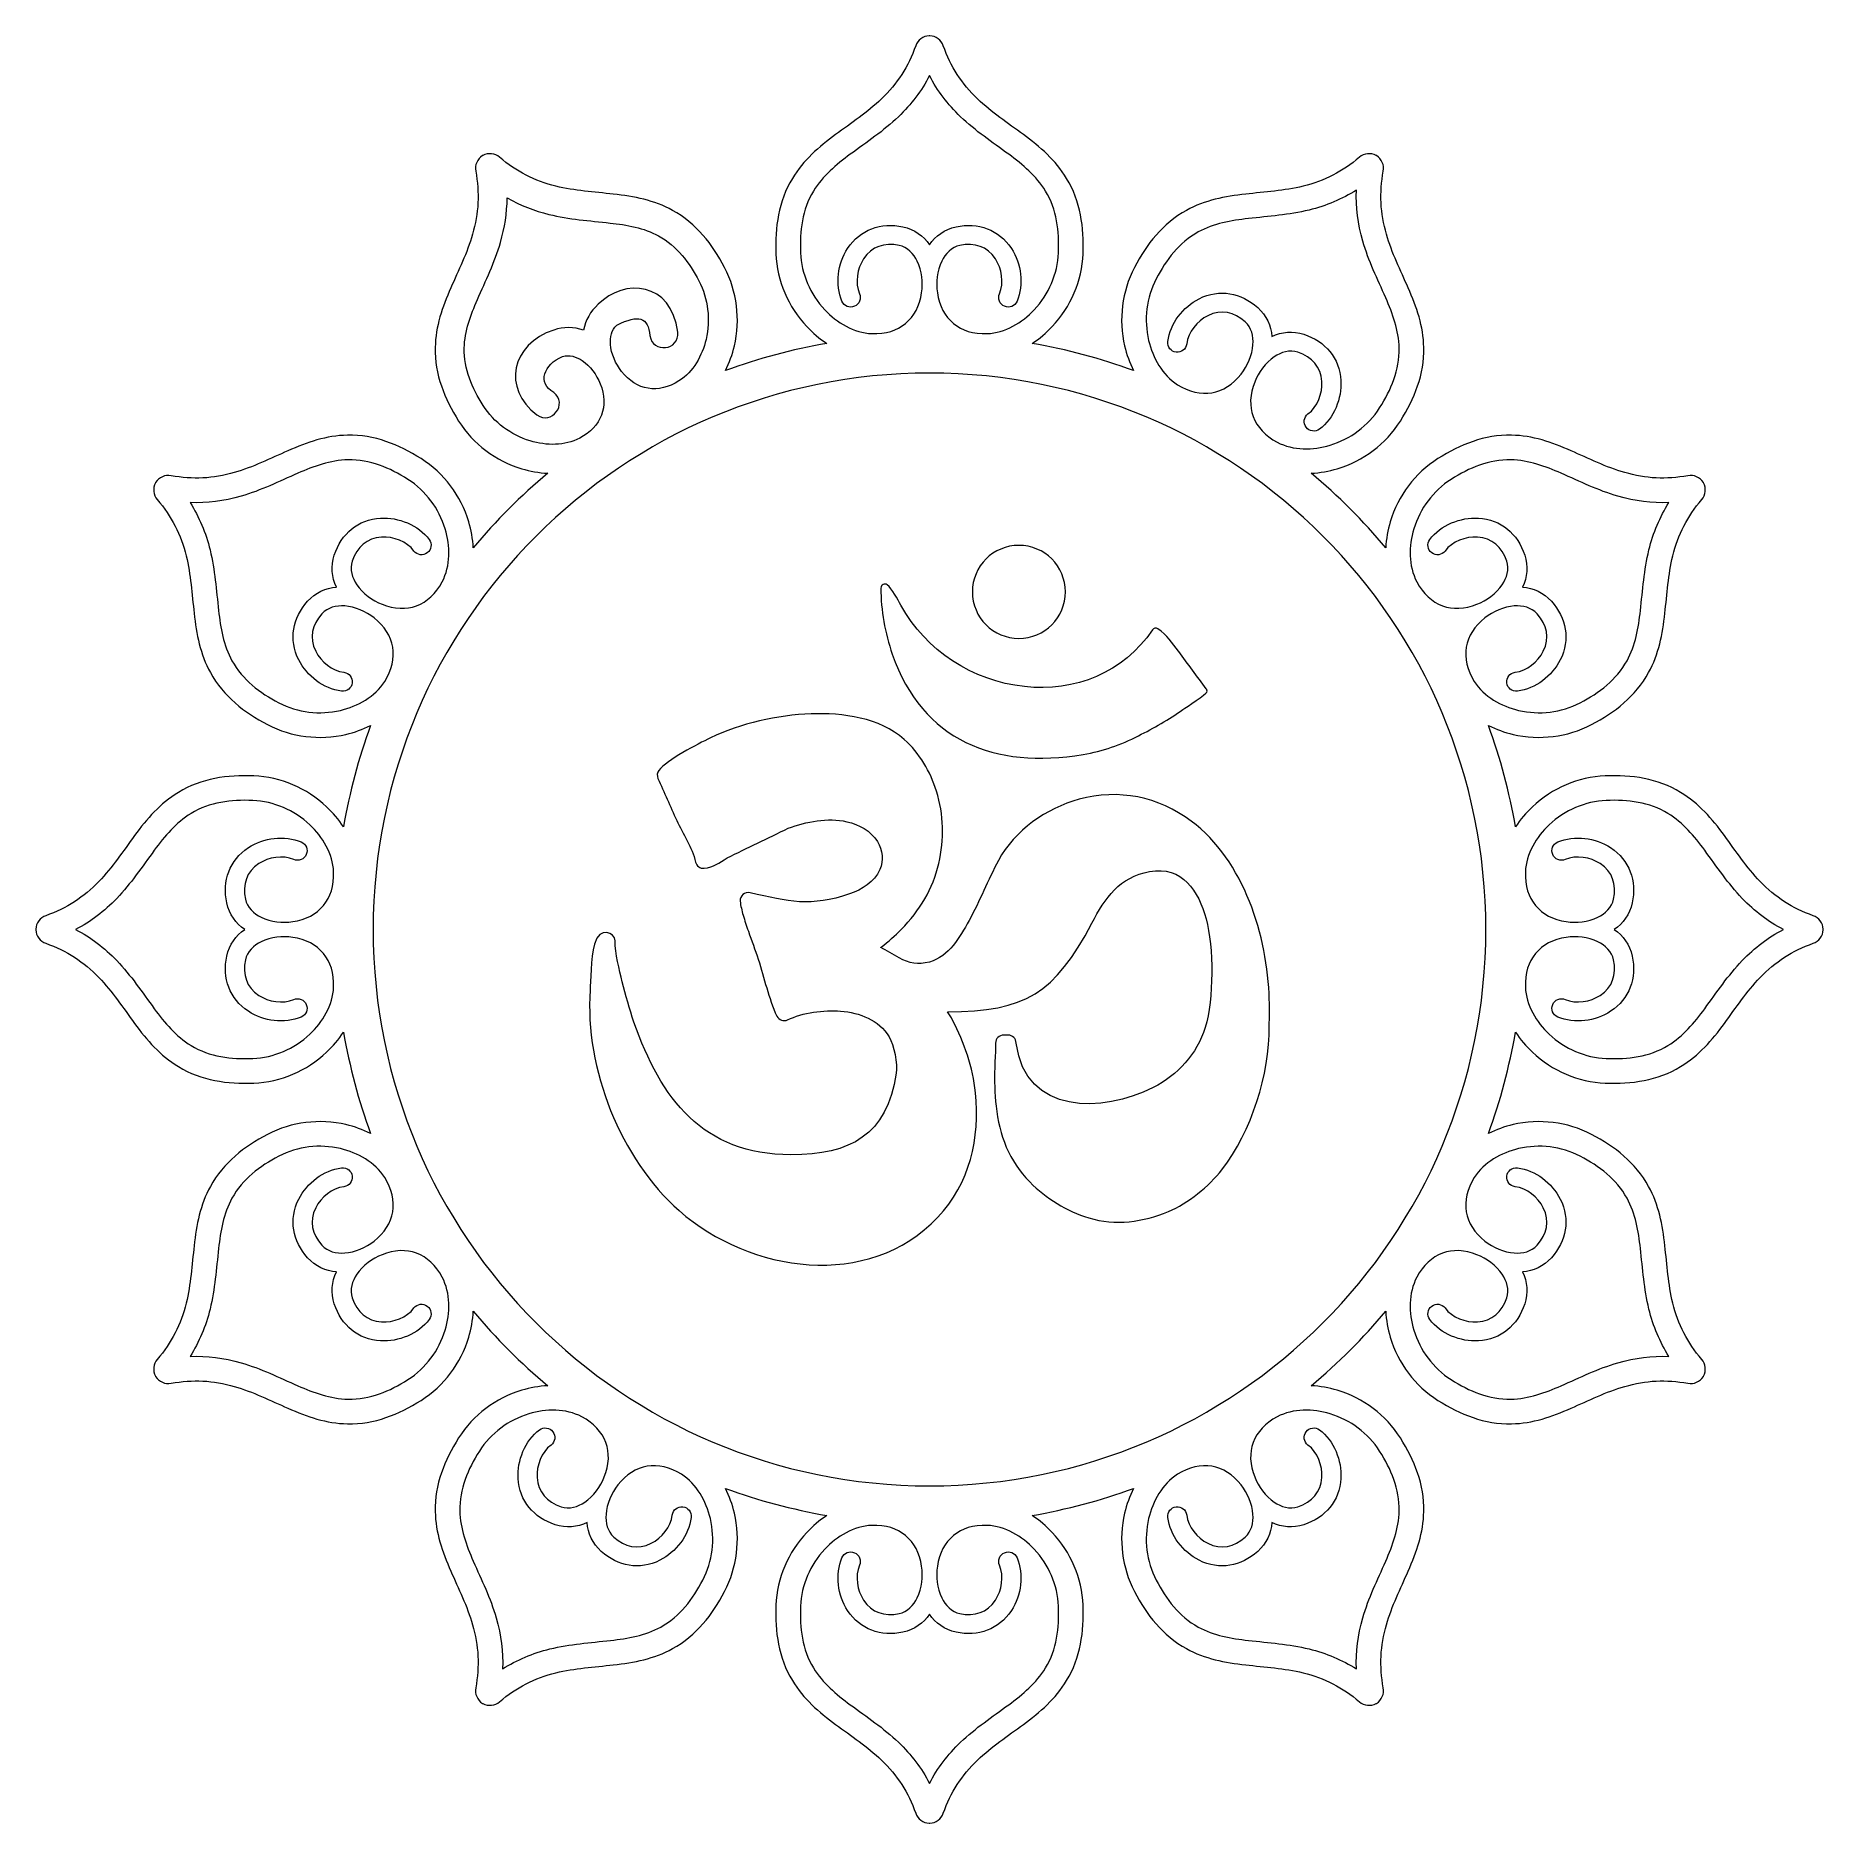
# Model space of a CAD drawing. Header units: millimetres. Extents: x -200 to 200, y -200 to 200.
import ezdxf

# ---------------------------------------------------------------- set-up
doc = ezdxf.new("R2010")
doc.units = ezdxf.units.MM
doc.header["$MEASUREMENT"] = 0
doc.layers.add('Layer 1', color=7, linetype='Continuous')

msp = doc.modelspace()

# ---------------------------------------------------------------- linework, layer by layer
at = {"layer": 'Layer 1', "color": 250, "lineweight": 20}
for points, knots in [([(85.3559, 102.0025), (91.3795, 96.9555), (96.9552, 91.3808), (102.0024, 85.3561), (102.1043, 87.3305), (102.4582, 89.2947), (103.0283, 91.1714), (104.7886, 96.9755), (108.568, 102.0249), (113.689, 105.2848), (118.6791, 108.4619), (124.1507, 110.649), (130.1474, 110.5313), (134.9034, 110.4373), (139.1712, 108.931), (143.4802, 107.0519), (147.4366, 105.3251), (151.3282, 103.3698), (155.4895, 102.1694), (160.222, 100.8021), (164.7932, 100.5715), (169.6387, 101.4651), (170.9803, 101.7137), (172.3532, 101.1136), (173.09, 99.969), (173.09, 99.969), (173.1235, 99.9196), (173.1235, 99.9196), (173.1235, 99.9196), (173.1505, 99.8648), (173.1505, 99.8648), (173.7753, 98.6487), (173.6084, 97.1704), (172.7194, 96.1268), (169.5244, 92.3764), (167.4381, 88.3024), (166.2555, 83.5207), (165.2154, 79.3179), (164.9622, 74.9706), (164.4784, 70.6795), (163.9533, 66.0075), (163.1222, 61.5606), (160.8254, 57.3948), (157.9228, 52.1292), (153.3125, 48.5032), (148.0536, 45.763), (142.6751, 42.9633), (136.3984, 42.2131), (130.4991, 43.5882), (128.6055, 44.0294), (126.7421, 44.6991), (124.9951, 45.5861), (127.6848, 38.2141), (129.7118, 30.6148), (131.0556, 22.8856), (132.1284, 24.5363), (133.4141, 26.0548), (134.8396, 27.3897), (139.2674, 31.5353), (145.0638, 34.0191), (151.1298, 34.2834), (157.0526, 34.5411), (162.8602, 33.7057), (168.0058, 30.5969), (172.0777, 28.1366), (175.0217, 24.701), (177.8124, 20.9171), (180.3757, 17.4434), (182.7689, 13.8061), (185.771, 10.6839), (189.1878, 7.1351), (193.0298, 4.6502), (197.6727, 3.0017), (198.9651, 2.5414), (199.8485, 1.3434), (199.9147, -0.0196), (199.9147, -0.0196), (199.9181, -0.0801), (199.9181, -0.0801), (199.9181, -0.0801), (199.9147, -0.1427), (199.9147, -0.1427), (199.8485, -1.5078), (198.9651, -2.705), (197.6727, -3.1629), (193.0298, -4.8136), (189.1878, -7.2985), (185.771, -10.8473), (182.7689, -13.9695), (180.3757, -17.6068), (177.8124, -21.0805), (175.0217, -24.8644), (172.0777, -28.3), (168.0058, -30.7592), (162.8602, -33.868), (157.0526, -34.7045), (151.1298, -34.447), (145.0638, -34.1825), (139.2674, -31.7), (134.8396, -27.5531), (133.4141, -26.216), (132.1284, -24.6986), (131.0556, -23.0468), (129.7118, -30.7795), (127.6848, -38.3775), (124.9951, -45.7471), (126.7421, -44.8603), (128.6055, -44.1941), (130.4991, -43.7505), (136.3984, -42.3754), (142.6751, -43.1256), (148.0536, -45.9274), (153.3125, -48.6644), (157.9228, -52.2928), (160.8254, -57.5571), (163.1222, -61.7229), (163.9533, -66.1709), (164.4784, -70.844), (164.9622, -75.1319), (165.2154, -79.4802), (166.2555, -83.6852), (167.4381, -88.466), (169.5244, -92.5387), (172.7194, -96.2891), (173.6084, -97.3327), (173.7753, -98.8121), (173.1505, -100.0271), (173.1505, -100.0271), (173.1235, -100.0808), (173.1235, -100.0808), (173.1235, -100.0808), (173.09, -100.1335), (173.09, -100.1335), (172.3532, -101.278), (170.9803, -101.8749), (169.6387, -101.6274), (164.7932, -100.736), (160.222, -100.9668), (155.4895, -102.3317), (151.3282, -103.5345), (147.4366, -105.4874), (143.4802, -107.2131), (139.1712, -109.0944), (134.9034, -110.5983), (130.1474, -110.6936), (124.1507, -110.8134), (118.6791, -108.6263), (113.689, -105.4493), (108.568, -102.1872), (104.7886, -97.1389), (103.0283, -91.3326), (102.4582, -89.457), (102.1043, -87.4904), (102.0024, -85.5195), (96.9552, -91.5421), (91.3795, -97.1167), (85.3559, -102.1659), (87.3291, -102.2679), (89.2932, -102.6218), (91.1702, -103.1906), (96.9742, -104.951), (102.0236, -108.7305), (105.2846, -113.8515), (108.4627, -118.8415), (110.6497, -124.3131), (110.5311, -130.3121), (110.4359, -135.067), (108.9321, -139.3336), (107.0506, -143.6428), (105.3251, -147.6002), (103.3698, -151.4907), (102.1693, -155.6531), (100.8032, -160.3845), (100.5724, -164.9544), (101.4649, -169.8011), (101.7123, -171.1427), (101.1132, -172.5168), (99.9687, -173.2548), (99.9687, -173.2548), (99.9185, -173.2861), (99.9185, -173.2861), (99.9185, -173.2861), (99.8635, -173.3153), (99.8635, -173.3153), (98.6485, -173.9402), (97.1702, -173.7721), (96.1267, -172.8842), (92.3763, -169.6869), (88.3023, -167.6018), (83.5216, -166.4181), (79.3166, -165.3788), (74.9695, -165.1248), (70.6793, -164.6421), (66.0085, -164.1157), (61.5593, -163.2859), (57.3936, -160.9891), (52.1292, -158.0864), (48.5019, -153.4738), (45.7639, -148.2173), (42.9632, -142.8399), (42.2119, -136.5631), (43.588, -130.6639), (44.0293, -128.7691), (44.6968, -126.9056), (45.5848, -125.1586), (38.215, -127.8486), (30.6148, -129.8743), (22.8845, -131.2203), (24.5362, -132.2909), (26.0536, -133.5764), (27.3895, -135.0044), (31.5364, -139.4299), (34.0189, -145.2263), (34.2832, -151.2934), (34.5409, -157.2174), (33.7043, -163.0227), (30.5967, -168.1706), (28.1375, -172.2401), (24.6998, -175.1853), (20.9168, -177.9771), (17.4431, -180.5394), (13.8047, -182.9325), (10.6849, -185.9346), (7.1339, -189.3503), (4.6499, -193.1935), (2.9994, -197.8353), (2.5412, -199.1276), (1.3432, -200.0122), (-0.022, -200.0772), (-0.022, -200.0772), (-0.0825, -200.0818), (-0.0825, -200.0818), (-0.0825, -200.0818), (-0.143, -200.0772), (-0.143, -200.0772), (-1.5068, -200.0122), (-2.7051, -199.1276), (-3.1633, -197.8353), (-4.8138, -193.1935), (-7.2975, -189.3503), (-10.8485, -185.9346), (-13.9686, -182.9325), (-17.6068, -180.5394), (-21.0806, -177.9771), (-24.8634, -175.1853), (-28.3013, -172.2401), (-30.7605, -168.1706), (-33.8682, -163.0227), (-34.7047, -157.2174), (-34.4471, -151.2934), (-34.1827, -145.2263), (-31.7002, -139.4299), (-27.5533, -135.0044), (-26.2174, -133.5764), (-24.7, -132.2909), (-23.0481, -131.2203), (-30.7784, -129.8743), (-38.3789, -127.8475), (-45.7484, -125.1575), (-44.8616, -126.9045), (-44.1932, -128.7691), (-43.7519, -130.6639), (-42.3755, -136.5631), (-43.127, -142.8399), (-45.9277, -148.2173), (-48.6658, -153.4738), (-52.2928, -158.0864), (-57.5572, -160.9891), (-61.7231, -163.2859), (-66.1722, -164.1157), (-70.8431, -164.6421), (-75.1331, -165.1248), (-79.4805, -165.3788), (-83.6854, -166.4181), (-88.466, -167.6018), (-92.5399, -169.6869), (-96.2903, -172.8842), (-97.334, -173.7721), (-98.8121, -173.9389), (-100.0273, -173.3153), (-100.0273, -173.3153), (-100.0821, -173.2861), (-100.0821, -173.2861), (-100.0821, -173.2861), (-100.1326, -173.2548), (-100.1326, -173.2548), (-101.2771, -172.5157), (-101.8762, -171.1427), (-101.6285, -169.8011), (-100.7363, -164.9544), (-100.9668, -160.3845), (-102.3329, -155.6531), (-103.5336, -151.4907), (-105.4887, -147.6002), (-107.2144, -143.6428), (-109.0957, -139.3336), (-110.5997, -135.067), (-110.695, -130.3121), (-110.8136, -124.3131), (-108.6266, -118.8415), (-105.4484, -113.8515), (-102.1874, -108.7305), (-97.1381, -104.951), (-91.334, -103.1906), (-89.4571, -102.6218), (-87.4929, -102.2679), (-85.5198, -102.1659), (-91.5434, -97.1189), (-97.119, -91.5421), (-102.1662, -85.5195), (-102.2682, -87.4904), (-102.622, -89.457), (-103.1919, -91.3326), (-104.9524, -97.1389), (-108.7318, -102.1872), (-113.8529, -105.4493), (-118.843, -108.6263), (-124.3143, -110.8134), (-130.3112, -110.6936), (-135.0672, -110.5983), (-139.3348, -109.0944), (-143.6441, -107.2131), (-147.6004, -105.4874), (-151.492, -103.5345), (-155.6531, -102.3317), (-160.3856, -100.9668), (-164.9568, -100.736), (-169.8026, -101.6274), (-171.144, -101.8749), (-172.517, -101.278), (-173.2538, -100.1335), (-173.2538, -100.1335), (-173.2874, -100.0808), (-173.2874, -100.0808), (-173.2874, -100.0808), (-173.3143, -100.0271), (-173.3143, -100.0271), (-173.9392, -98.8121), (-173.7722, -97.3327), (-172.883, -96.2891), (-169.6883, -92.5387), (-167.602, -88.466), (-166.4194, -83.6852), (-165.379, -79.4802), (-165.1261, -75.1319), (-164.6422, -70.844), (-164.1171, -66.1709), (-163.286, -61.7229), (-160.9892, -57.5571), (-158.0866, -52.2928), (-153.4764, -48.6644), (-148.2174, -45.9274), (-142.839, -43.1256), (-136.5622, -42.3754), (-130.6627, -43.7505), (-128.7691, -44.1941), (-126.9057, -44.8603), (-125.1587, -45.7471), (-127.8487, -38.3775), (-129.8757, -30.7795), (-131.2195, -23.0468), (-132.2923, -24.6986), (-133.5777, -26.216), (-135.0034, -27.5531), (-139.4313, -31.7), (-145.2274, -34.1825), (-151.2936, -34.447), (-157.2165, -34.7045), (-163.0241, -33.868), (-168.1697, -30.7592), (-172.2415, -28.3), (-175.1856, -24.8644), (-177.9762, -21.0805), (-180.5395, -17.6068), (-182.9325, -13.9695), (-185.9349, -10.8473), (-189.3516, -7.2985), (-193.1937, -4.8136), (-197.8366, -3.1629), (-199.1289, -2.705), (-200.0124, -1.5078), (-200.0786, -0.1416), (-200.0786, -0.1416), (-200.0819, -0.0801), (-200.0819, -0.0801), (-200.0819, -0.0801), (-200.0786, -0.0196), (-200.0786, -0.0196), (-200.0124, 1.3434), (-199.1289, 2.5414), (-197.8366, 3.0017), (-193.1937, 4.6502), (-189.3516, 7.1351), (-185.9349, 10.6839), (-182.9325, 13.8061), (-180.5395, 17.4434), (-177.9762, 20.9171), (-175.1856, 24.701), (-172.2415, 28.1366), (-168.1697, 30.5969), (-163.0241, 33.7057), (-157.2165, 34.5411), (-151.2936, 34.2834), (-145.2274, 34.0191), (-139.4313, 31.5364), (-135.0034, 27.3897), (-133.5777, 26.0548), (-132.2923, 24.5363), (-131.2195, 22.8856), (-129.8757, 30.6148), (-127.8475, 38.2141), (-125.1578, 45.5861), (-126.9057, 44.6991), (-128.7691, 44.0294), (-130.6627, 43.5882), (-136.5622, 42.2131), (-142.839, 42.9633), (-148.2174, 45.763), (-153.4764, 48.5032), (-158.0866, 52.1292), (-160.9892, 57.3948), (-163.286, 61.5606), (-164.1171, 66.0075), (-164.6422, 70.6795), (-165.1261, 74.9706), (-165.379, 79.3179), (-166.4194, 83.5207), (-167.602, 88.3024), (-169.6883, 92.3764), (-172.883, 96.1268), (-173.7722, 97.1704), (-173.9392, 98.6487), (-173.3143, 99.8648), (-173.3143, 99.8648), (-173.2874, 99.9196), (-173.2874, 99.9196), (-173.2874, 99.9196), (-173.2538, 99.969), (-173.2538, 99.969), (-172.517, 101.1146), (-171.144, 101.7137), (-169.8026, 101.4651), (-164.9568, 100.5715), (-160.3856, 100.8021), (-155.6531, 102.1694), (-151.492, 103.3698), (-147.6004, 105.3251), (-143.6441, 107.0519), (-139.3348, 108.931), (-135.0672, 110.4373), (-130.3112, 110.5313), (-124.3143, 110.649), (-118.843, 108.4619), (-113.8529, 105.2848), (-108.7318, 102.0228), (-104.9524, 96.9755), (-103.1919, 91.1714), (-102.622, 89.2947), (-102.2682, 87.3305), (-102.1662, 85.3561), (-97.119, 91.3808), (-91.5434, 96.9555), (-85.5198, 102.0025), (-87.4929, 102.1046), (-89.4571, 102.4595), (-91.334, 103.0294), (-97.1381, 104.79), (-102.1874, 108.5693), (-105.4484, 113.6892), (-108.6266, 118.6794), (-110.8136, 124.1508), (-110.695, 130.1477), (-110.5997, 134.9047), (-109.0957, 139.1724), (-107.2144, 143.4805), (-105.4887, 147.4368), (-103.5336, 151.3284), (-102.3329, 155.4897), (-100.9668, 160.2222), (-100.7363, 164.7932), (-101.6285, 169.6388), (-101.8762, 170.9794), (-101.2771, 172.3534), (-100.1326, 173.0901), (-100.1326, 173.0901), (-100.0821, 173.1238), (-100.0821, 173.1238), (-100.0821, 173.1238), (-100.0273, 173.1506), (-100.0273, 173.1506), (-98.8121, 173.7755), (-97.334, 173.6098), (-96.2903, 172.7219), (-92.5399, 169.5257), (-88.466, 167.4395), (-83.6854, 166.2558), (-79.4805, 165.2154), (-75.1331, 164.9635), (-70.8431, 164.4809), (-66.1722, 163.9534), (-61.7231, 163.1225), (-57.5572, 160.8258), (-52.2928, 157.9241), (-48.6658, 153.3126), (-45.9277, 148.0528), (-43.127, 142.6752), (-42.3755, 136.3986), (-43.7519, 130.5003), (-44.1932, 128.6068), (-44.8604, 126.7423), (-45.7484, 124.9952), (-38.3789, 127.6874), (-30.7784, 129.7131), (-23.0493, 131.0558), (-24.7, 132.1297), (-26.2174, 133.4154), (-27.5533, 134.8397), (-31.7002, 139.2676), (-34.1827, 145.0651), (-34.4471, 151.13), (-34.7047, 157.053), (-33.8682, 162.8593), (-30.7605, 168.0061), (-28.3013, 172.0767), (-24.8634, 175.0208), (-21.0806, 177.8126), (-17.6068, 180.3771), (-13.9686, 182.7691), (-10.8485, 185.7736), (-7.2975, 189.188), (-4.8138, 193.0302), (-3.1633, 197.6741), (-2.7051, 198.9664), (-1.5068, 199.8488), (-0.143, 199.916), (-0.143, 199.916), (-0.0825, 199.9182), (-0.0825, 199.9182), (-0.0825, 199.9182), (-0.0208, 199.916), (-0.0208, 199.916), (1.3432, 199.8488), (2.5412, 198.9664), (2.9994, 197.6741), (4.6499, 193.0302), (7.1339, 189.188), (10.6849, 185.7736), (13.8047, 182.7691), (17.4431, 180.3771), (20.9168, 177.8126), (24.6998, 175.0208), (28.1375, 172.0767), (30.5967, 168.0061), (33.7043, 162.8593), (34.5409, 157.053), (34.2832, 151.13), (34.0189, 145.0651), (31.5364, 139.2676), (27.3895, 134.8397), (26.0536, 133.4154), (24.5362, 132.1297), (22.8854, 131.0558), (30.6148, 129.7131), (38.215, 127.6863), (45.5848, 124.9952), (44.6968, 126.7423), (44.0293, 128.6068), (43.588, 130.5003), (42.2119, 136.3986), (42.9632, 142.6752), (45.7639, 148.0528), (48.5019, 153.3126), (52.1292, 157.9241), (57.3936, 160.8258), (61.5593, 163.1225), (66.0085, 163.9534), (70.6793, 164.4809), (74.9695, 164.9635), (79.3166, 165.2154), (83.5216, 166.2558), (88.3023, 167.4395), (92.3763, 169.5235), (96.1267, 172.7219), (97.1702, 173.6098), (98.6485, 173.7755), (99.8635, 173.1506), (99.8635, 173.1506), (99.9185, 173.1238), (99.9185, 173.1238), (99.9185, 173.1238), (99.9687, 173.0901), (99.9687, 173.0901), (101.1132, 172.3523), (101.7123, 170.9794), (101.4649, 169.6388), (100.5724, 164.7932), (100.8032, 160.2222), (102.1693, 155.4897), (103.3698, 151.3284), (105.3251, 147.4368), (107.0506, 143.4805), (108.9321, 139.1724), (110.4359, 134.9047), (110.5311, 130.1477), (110.6497, 124.1508), (108.4627, 118.6794), (105.2846, 113.6892), (102.0236, 108.5693), (96.9742, 104.79), (91.1702, 103.0294), (89.2932, 102.4595), (87.3291, 102.1046), (85.3559, 102.0025)], [0, 0, 0, 0, 0.00490196, 0.00490196, 0.00490196, 0.00980392, 0.00980392, 0.00980392, 0.01470588, 0.01470588, 0.01470588, 0.01960784, 0.01960784, 0.01960784, 0.0245098, 0.0245098, 0.0245098, 0.02941176, 0.02941176, 0.02941176, 0.03431373, 0.03431373, 0.03431373, 0.03921569, 0.03921569, 0.03921569, 0.04411765, 0.04411765, 0.04411765, 0.04901961, 0.04901961, 0.04901961, 0.05392157, 0.05392157, 0.05392157, 0.05882353, 0.05882353, 0.05882353, 0.06372549, 0.06372549, 0.06372549, 0.06862745, 0.06862745, 0.06862745, 0.07352941, 0.07352941, 0.07352941, 0.07843137, 0.07843137, 0.07843137, 0.08333333, 0.08333333, 0.08333333, 0.08823529, 0.08823529, 0.08823529, 0.09313725, 0.09313725, 0.09313725, 0.09803922, 0.09803922, 0.09803922, 0.10294118, 0.10294118, 0.10294118, 0.10784314, 0.10784314, 0.10784314, 0.1127451, 0.1127451, 0.1127451, 0.11764706, 0.11764706, 0.11764706, 0.12254902, 0.12254902, 0.12254902, 0.12745098, 0.12745098, 0.12745098, 0.13235294, 0.13235294, 0.13235294, 0.1372549, 0.1372549, 0.1372549, 0.14215686, 0.14215686, 0.14215686, 0.14705882, 0.14705882, 0.14705882, 0.15196078, 0.15196078, 0.15196078, 0.15686275, 0.15686275, 0.15686275, 0.16176471, 0.16176471, 0.16176471, 0.16666667, 0.16666667, 0.16666667, 0.17156863, 0.17156863, 0.17156863, 0.17647059, 0.17647059, 0.17647059, 0.18137255, 0.18137255, 0.18137255, 0.18627451, 0.18627451, 0.18627451, 0.19117647, 0.19117647, 0.19117647, 0.19607843, 0.19607843, 0.19607843, 0.20098039, 0.20098039, 0.20098039, 0.20588235, 0.20588235, 0.20588235, 0.21078431, 0.21078431, 0.21078431, 0.21568627, 0.21568627, 0.21568627, 0.22058824, 0.22058824, 0.22058824, 0.2254902, 0.2254902, 0.2254902, 0.23039216, 0.23039216, 0.23039216, 0.23529412, 0.23529412, 0.23529412, 0.24019608, 0.24019608, 0.24019608, 0.24509804, 0.24509804, 0.24509804, 0.25, 0.25, 0.25, 0.25490196, 0.25490196, 0.25490196, 0.25980392, 0.25980392, 0.25980392, 0.26470588, 0.26470588, 0.26470588, 0.26960784, 0.26960784, 0.26960784, 0.2745098, 0.2745098, 0.2745098, 0.27941176, 0.27941176, 0.27941176, 0.28431373, 0.28431373, 0.28431373, 0.28921569, 0.28921569, 0.28921569, 0.29411765, 0.29411765, 0.29411765, 0.29901961, 0.29901961, 0.29901961, 0.30392157, 0.30392157, 0.30392157, 0.30882353, 0.30882353, 0.30882353, 0.31372549, 0.31372549, 0.31372549, 0.31862745, 0.31862745, 0.31862745, 0.32352941, 0.32352941, 0.32352941, 0.32843137, 0.32843137, 0.32843137, 0.33333333, 0.33333333, 0.33333333, 0.33823529, 0.33823529, 0.33823529, 0.34313725, 0.34313725, 0.34313725, 0.34803922, 0.34803922, 0.34803922, 0.35294118, 0.35294118, 0.35294118, 0.35784314, 0.35784314, 0.35784314, 0.3627451, 0.3627451, 0.3627451, 0.36764706, 0.36764706, 0.36764706, 0.37254902, 0.37254902, 0.37254902, 0.37745098, 0.37745098, 0.37745098, 0.38235294, 0.38235294, 0.38235294, 0.3872549, 0.3872549, 0.3872549, 0.39215686, 0.39215686, 0.39215686, 0.39705882, 0.39705882, 0.39705882, 0.40196078, 0.40196078, 0.40196078, 0.40686275, 0.40686275, 0.40686275, 0.41176471, 0.41176471, 0.41176471, 0.41666667, 0.41666667, 0.41666667, 0.42156863, 0.42156863, 0.42156863, 0.42647059, 0.42647059, 0.42647059, 0.43137255, 0.43137255, 0.43137255, 0.43627451, 0.43627451, 0.43627451, 0.44117647, 0.44117647, 0.44117647, 0.44607843, 0.44607843, 0.44607843, 0.45098039, 0.45098039, 0.45098039, 0.45588235, 0.45588235, 0.45588235, 0.46078431, 0.46078431, 0.46078431, 0.46568627, 0.46568627, 0.46568627, 0.47058824, 0.47058824, 0.47058824, 0.4754902, 0.4754902, 0.4754902, 0.48039216, 0.48039216, 0.48039216, 0.48529412, 0.48529412, 0.48529412, 0.49019608, 0.49019608, 0.49019608, 0.49509804, 0.49509804, 0.49509804, 0.5, 0.5, 0.5, 0.50490196, 0.50490196, 0.50490196, 0.50980392, 0.50980392, 0.50980392, 0.51470588, 0.51470588, 0.51470588, 0.51960784, 0.51960784, 0.51960784, 0.5245098, 0.5245098, 0.5245098, 0.52941176, 0.52941176, 0.52941176, 0.53431373, 0.53431373, 0.53431373, 0.53921569, 0.53921569, 0.53921569, 0.54411765, 0.54411765, 0.54411765, 0.54901961, 0.54901961, 0.54901961, 0.55392157, 0.55392157, 0.55392157, 0.55882353, 0.55882353, 0.55882353, 0.56372549, 0.56372549, 0.56372549, 0.56862745, 0.56862745, 0.56862745, 0.57352941, 0.57352941, 0.57352941, 0.57843137, 0.57843137, 0.57843137, 0.58333333, 0.58333333, 0.58333333, 0.58823529, 0.58823529, 0.58823529, 0.59313725, 0.59313725, 0.59313725, 0.59803922, 0.59803922, 0.59803922, 0.60294118, 0.60294118, 0.60294118, 0.60784314, 0.60784314, 0.60784314, 0.6127451, 0.6127451, 0.6127451, 0.61764706, 0.61764706, 0.61764706, 0.62254902, 0.62254902, 0.62254902, 0.62745098, 0.62745098, 0.62745098, 0.63235294, 0.63235294, 0.63235294, 0.6372549, 0.6372549, 0.6372549, 0.64215686, 0.64215686, 0.64215686, 0.64705882, 0.64705882, 0.64705882, 0.65196078, 0.65196078, 0.65196078, 0.65686275, 0.65686275, 0.65686275, 0.66176471, 0.66176471, 0.66176471, 0.66666667, 0.66666667, 0.66666667, 0.67156863, 0.67156863, 0.67156863, 0.67647059, 0.67647059, 0.67647059, 0.68137255, 0.68137255, 0.68137255, 0.68627451, 0.68627451, 0.68627451, 0.69117647, 0.69117647, 0.69117647, 0.69607843, 0.69607843, 0.69607843, 0.70098039, 0.70098039, 0.70098039, 0.70588235, 0.70588235, 0.70588235, 0.71078431, 0.71078431, 0.71078431, 0.71568627, 0.71568627, 0.71568627, 0.72058824, 0.72058824, 0.72058824, 0.7254902, 0.7254902, 0.7254902, 0.73039216, 0.73039216, 0.73039216, 0.73529412, 0.73529412, 0.73529412, 0.74019608, 0.74019608, 0.74019608, 0.74509804, 0.74509804, 0.74509804, 0.75, 0.75, 0.75, 0.75490196, 0.75490196, 0.75490196, 0.75980392, 0.75980392, 0.75980392, 0.76470588, 0.76470588, 0.76470588, 0.76960784, 0.76960784, 0.76960784, 0.7745098, 0.7745098, 0.7745098, 0.77941176, 0.77941176, 0.77941176, 0.78431373, 0.78431373, 0.78431373, 0.78921569, 0.78921569, 0.78921569, 0.79411765, 0.79411765, 0.79411765, 0.79901961, 0.79901961, 0.79901961, 0.80392157, 0.80392157, 0.80392157, 0.80882353, 0.80882353, 0.80882353, 0.81372549, 0.81372549, 0.81372549, 0.81862745, 0.81862745, 0.81862745, 0.82352941, 0.82352941, 0.82352941, 0.82843137, 0.82843137, 0.82843137, 0.83333333, 0.83333333, 0.83333333, 0.83823529, 0.83823529, 0.83823529, 0.84313725, 0.84313725, 0.84313725, 0.84803922, 0.84803922, 0.84803922, 0.85294118, 0.85294118, 0.85294118, 0.85784314, 0.85784314, 0.85784314, 0.8627451, 0.8627451, 0.8627451, 0.86764706, 0.86764706, 0.86764706, 0.87254902, 0.87254902, 0.87254902, 0.87745098, 0.87745098, 0.87745098, 0.88235294, 0.88235294, 0.88235294, 0.8872549, 0.8872549, 0.8872549, 0.89215686, 0.89215686, 0.89215686, 0.89705882, 0.89705882, 0.89705882, 0.90196078, 0.90196078, 0.90196078, 0.90686275, 0.90686275, 0.90686275, 0.91176471, 0.91176471, 0.91176471, 0.91666667, 0.91666667, 0.91666667, 0.92156863, 0.92156863, 0.92156863, 0.92647059, 0.92647059, 0.92647059, 0.93137255, 0.93137255, 0.93137255, 0.93627451, 0.93627451, 0.93627451, 0.94117647, 0.94117647, 0.94117647, 0.94607843, 0.94607843, 0.94607843, 0.95098039, 0.95098039, 0.95098039, 0.95588235, 0.95588235, 0.95588235, 0.96078431, 0.96078431, 0.96078431, 0.96568627, 0.96568627, 0.96568627, 0.97058824, 0.97058824, 0.97058824, 0.9754902, 0.9754902, 0.9754902, 0.98039216, 0.98039216, 0.98039216, 0.98529412, 0.98529412, 0.98529412, 0.99019608, 0.99019608, 0.99019608, 0.99509804, 0.99509804, 0.99509804, 1, 1, 1, 1]), ([(-0.0825, 153.166), (-1.4744, 155.139), (-3.4454, 156.6262), (-6.0435, 157.1661), (-10.965, 158.184), (-15.6024, 156.5938), (-18.3952, 152.3261), (-20.607, 148.9464), (-21.2676, 144.2677), (-19.6652, 140.5062), (-19.2061, 139.4266), (-17.9518, 138.9227), (-16.8733, 139.3829), (-15.795, 139.8399), (-15.29, 141.0963), (-15.7503, 142.1736), (-16.7916, 144.6205), (-16.263, 147.8097), (-14.833, 149.9968), (-13.002, 152.7942), (-10.1084, 153.6597), (-6.9067, 152.997), (-4.9874, 152.5993), (-3.6514, 151.1603), (-2.8239, 149.4493), (-1.7947, 147.3205), (-1.5192, 144.7336), (-1.8485, 142.4055), (-2.6872, 136.5039), (-6.8743, 133.0513), (-12.9472, 133.2642), (-16.9909, 133.4063), (-20.8263, 135.711), (-23.5353, 138.6046), (-26.7827, 142.0705), (-28.7404, 146.6172), (-28.9464, 151.3708), (-29.1557, 156.1727), (-28.5747, 160.9791), (-26.0483, 165.1606), (-23.9933, 168.5617), (-20.9721, 171.052), (-17.8118, 173.3825), (-14.105, 176.1184), (-10.3727, 178.5898), (-7.031, 181.8059), (-4.1541, 184.5743), (-1.8642, 187.591), (-0.0825, 190.991), (1.7004, 187.591), (3.9905, 184.5743), (6.8674, 181.8059), (10.2089, 178.5898), (13.9414, 176.1184), (17.6479, 173.3825), (20.8082, 171.052), (23.8296, 168.5617), (25.8845, 165.1606), (28.4108, 160.9791), (28.9921, 156.1727), (28.7826, 151.3708), (28.5766, 146.6172), (26.6191, 142.0705), (23.3715, 138.6046), (20.6627, 135.711), (16.8271, 133.4063), (12.7833, 133.2642), (6.7105, 133.0513), (2.5234, 136.5039), (1.6847, 142.4055), (1.3553, 144.7336), (1.6308, 147.3205), (2.6601, 149.4493), (3.4876, 151.1603), (4.8235, 152.5993), (6.7431, 152.997), (9.9446, 153.6597), (12.8384, 152.7942), (14.6691, 149.9968), (16.0994, 147.8097), (16.6278, 144.6205), (15.5864, 142.1736), (15.1261, 141.0963), (15.6312, 139.8399), (16.7097, 139.3829), (17.788, 138.9227), (19.0422, 139.4266), (19.5013, 140.5062), (21.104, 144.2677), (20.4431, 148.9464), (18.2314, 152.3261), (15.4385, 156.5938), (10.8014, 158.184), (5.8796, 157.1661), (3.2816, 156.6262), (1.3106, 155.139), (-0.0825, 153.166)], [0, 0, 0, 0, 0.03125, 0.03125, 0.03125, 0.0625, 0.0625, 0.0625, 0.09375, 0.09375, 0.09375, 0.125, 0.125, 0.125, 0.15625, 0.15625, 0.15625, 0.1875, 0.1875, 0.1875, 0.21875, 0.21875, 0.21875, 0.25, 0.25, 0.25, 0.28125, 0.28125, 0.28125, 0.3125, 0.3125, 0.3125, 0.34375, 0.34375, 0.34375, 0.375, 0.375, 0.375, 0.40625, 0.40625, 0.40625, 0.4375, 0.4375, 0.4375, 0.46875, 0.46875, 0.46875, 0.5, 0.5, 0.5, 0.53125, 0.53125, 0.53125, 0.5625, 0.5625, 0.5625, 0.59375, 0.59375, 0.59375, 0.625, 0.625, 0.625, 0.65625, 0.65625, 0.65625, 0.6875, 0.6875, 0.6875, 0.71875, 0.71875, 0.71875, 0.75, 0.75, 0.75, 0.78125, 0.78125, 0.78125, 0.8125, 0.8125, 0.8125, 0.84375, 0.84375, 0.84375, 0.875, 0.875, 0.875, 0.90625, 0.90625, 0.90625, 0.9375, 0.9375, 0.9375, 0.96875, 0.96875, 0.96875, 1, 1, 1, 1]), ([(76.5417, 132.6336), (76.3221, 135.0402), (75.3591, 137.3135), (73.3792, 139.0795), (69.6255, 142.4233), (64.8148, 143.3641), (60.2626, 141.0639), (56.6566, 139.2418), (53.7449, 135.5229), (53.2522, 131.4623), (53.11, 130.2978), (53.9445, 129.2339), (55.108, 129.0927), (56.2715, 128.9505), (57.3352, 129.7859), (57.4765, 130.9483), (57.7977, 133.589), (59.8504, 136.086), (62.182, 137.2643), (65.1674, 138.7726), (68.1058, 138.0772), (70.5471, 135.9014), (72.0085, 134.5967), (72.4474, 132.6817), (72.3086, 130.7869), (72.1362, 128.4276), (71.0803, 126.049), (69.631, 124.2002), (65.9535, 119.5068), (60.6029, 118.6122), (55.4507, 121.8316), (52.0182, 123.9772), (49.849, 127.8912), (48.9499, 131.7512), (47.8704, 136.3762), (48.4493, 141.2934), (50.6463, 145.5118), (52.866, 149.7751), (55.7731, 153.6465), (60.0519, 156.0048), (63.5312, 157.9241), (67.3947, 158.5703), (71.2951, 159.0093), (75.8732, 159.5244), (80.3425, 159.7978), (84.843, 160.9119), (88.7188, 161.8694), (92.2115, 163.3387), (95.4547, 165.3925), (95.298, 161.5581), (95.7716, 157.7977), (96.8801, 153.9623), (98.1658, 149.5087), (100.1626, 145.5007), (102.0045, 141.2788), (103.5757, 137.6785), (104.9476, 134.0133), (105.026, 130.0378), (105.1234, 125.1553), (103.2231, 120.7016), (100.6417, 116.6478), (98.0863, 112.6345), (94.1176, 109.6747), (89.5711, 108.2972), (85.7781, 107.1472), (81.3067, 107.0676), (77.7333, 108.9691), (72.3669, 111.8203), (70.4666, 116.8999), (72.6927, 122.4331), (73.5695, 124.6121), (75.1017, 126.7153), (77.0579, 128.0456), (78.6301, 129.1119), (80.5082, 129.6918), (82.3671, 129.076), (85.4724, 128.0491), (87.5453, 125.8531), (87.7311, 122.5135), (87.8768, 119.9066), (86.7411, 116.8797), (84.6146, 115.2805), (83.6773, 114.5773), (83.4868, 113.237), (84.1912, 112.3019), (84.8956, 111.3657), (86.2339, 111.1751), (87.1712, 111.8773), (90.4413, 114.3354), (92.2073, 118.7162), (91.981, 122.7511), (91.6976, 127.8442), (88.4769, 131.5395), (83.703, 133.1174), (81.1845, 133.9483), (78.7344, 133.6481), (76.5417, 132.6336)], [0, 0, 0, 0, 0.03125, 0.03125, 0.03125, 0.0625, 0.0625, 0.0625, 0.09375, 0.09375, 0.09375, 0.125, 0.125, 0.125, 0.15625, 0.15625, 0.15625, 0.1875, 0.1875, 0.1875, 0.21875, 0.21875, 0.21875, 0.25, 0.25, 0.25, 0.28125, 0.28125, 0.28125, 0.3125, 0.3125, 0.3125, 0.34375, 0.34375, 0.34375, 0.375, 0.375, 0.375, 0.40625, 0.40625, 0.40625, 0.4375, 0.4375, 0.4375, 0.46875, 0.46875, 0.46875, 0.5, 0.5, 0.5, 0.53125, 0.53125, 0.53125, 0.5625, 0.5625, 0.5625, 0.59375, 0.59375, 0.59375, 0.625, 0.625, 0.625, 0.65625, 0.65625, 0.65625, 0.6875, 0.6875, 0.6875, 0.71875, 0.71875, 0.71875, 0.75, 0.75, 0.75, 0.78125, 0.78125, 0.78125, 0.8125, 0.8125, 0.8125, 0.84375, 0.84375, 0.84375, 0.875, 0.875, 0.875, 0.90625, 0.90625, 0.90625, 0.9375, 0.9375, 0.9375, 0.96875, 0.96875, 0.96875, 1, 1, 1, 1]), ([(-77.5112, 134.0299), (-77.0577, 136.2679), (-75.9682, 138.2577), (-74.2084, 139.826), (-68.3935, 145.6638), (-57.8026, 144.9346), (-56.4233, 133.5829), (-55.9274, 129.5014), (-62.1363, 128.7464), (-62.6327, 132.8276), (-63.1248, 136.8747), (-65.0443, 137.6955), (-70.0454, 135.1551), (-71.2681, 134.0647), (-71.5901, 132.4308), (-71.4751, 130.86), (-71.317, 128.7007), (-70.3343, 126.5099), (-69.0077, 124.817), (-65.5989, 120.4669), (-60.7949, 119.7731), (-56.1442, 122.6797), (-52.9432, 124.6802), (-50.9269, 128.38), (-50.0877, 131.9782), (-49.0643, 136.366), (-49.6134, 141.0483), (-51.6972, 145.0499), (-53.8192, 149.125), (-56.6009, 152.8703), (-60.6974, 155.129), (-64.0448, 156.9746), (-67.8208, 157.5937), (-71.5706, 158.0156), (-76.1648, 158.5325), (-80.7397, 158.8265), (-85.2469, 159.9411), (-88.5427, 160.7562), (-91.6582, 161.9606), (-94.5916, 163.6137), (-94.6266, 160.2469), (-95.1413, 156.9461), (-96.0833, 153.6848), (-97.3715, 149.225), (-99.403, 145.1155), (-101.2518, 140.8787), (-102.7616, 137.4188), (-104.1142, 133.8415), (-104.19, 130.018), (-104.2825, 125.3555), (-102.4225, 121.0491), (-99.962, 117.1849), (-97.5353, 113.3738), (-93.7628, 110.563), (-89.4447, 109.2543), (-87.6218, 108.7019), (-85.6765, 108.4196), (-83.7701, 108.4889), (-81.8979, 108.5569), (-80.0276, 108.9688), (-78.3662, 109.8521), (-73.528, 112.4243), (-71.7228, 116.9363), (-73.7843, 122.0597), (-74.5872, 124.055), (-75.9925, 126.002), (-77.7836, 127.2184), (-79.086, 128.1029), (-80.6621, 128.641), (-82.2169, 128.1265), (-86.3779, 126.3854), (-87.9175, 122.1913), (-84.1777, 120.0799), (-80.888, 117.6078), (-84.6513, 112.6105), (-87.9357, 115.0778), (-95.8179, 120.9986), (-93.6148, 130.9506), (-84.1806, 134.0669), (-81.9435, 134.8059), (-79.6753, 134.7565), (-77.5112, 134.0299)], [0, 0, 0, 0, 0.03703704, 0.03703704, 0.03703704, 0.07407407, 0.07407407, 0.07407407, 0.11111111, 0.11111111, 0.11111111, 0.14814815, 0.14814815, 0.14814815, 0.18518519, 0.18518519, 0.18518519, 0.22222222, 0.22222222, 0.22222222, 0.25925926, 0.25925926, 0.25925926, 0.2962963, 0.2962963, 0.2962963, 0.33333333, 0.33333333, 0.33333333, 0.37037037, 0.37037037, 0.37037037, 0.40740741, 0.40740741, 0.40740741, 0.44444444, 0.44444444, 0.44444444, 0.48148148, 0.48148148, 0.48148148, 0.51851852, 0.51851852, 0.51851852, 0.55555556, 0.55555556, 0.55555556, 0.59259259, 0.59259259, 0.59259259, 0.62962963, 0.62962963, 0.62962963, 0.66666667, 0.66666667, 0.66666667, 0.7037037, 0.7037037, 0.7037037, 0.74074074, 0.74074074, 0.74074074, 0.77777778, 0.77777778, 0.77777778, 0.81481481, 0.81481481, 0.81481481, 0.85185185, 0.85185185, 0.85185185, 0.88888889, 0.88888889, 0.88888889, 0.92592593, 0.92592593, 0.92592593, 0.96296296, 0.96296296, 0.96296296, 1, 1, 1, 1]), ([(-0.0825, 124.4218), (68.678, 124.4218), (124.4205, 68.6806), (124.4205, -0.0801), (124.4205, -68.8418), (68.678, -124.583), (-0.0825, -124.583), (-68.8419, -124.583), (-124.5844, -68.8418), (-124.5844, -0.0801), (-124.5844, 68.6806), (-68.8419, 124.4218), (-0.0825, 124.4218)], [0, 0, 0, 0, 0.25, 0.25, 0.25, 0.5, 0.5, 0.5, 0.75, 0.75, 0.75, 1, 1, 1, 1]), ([(-132.7973, 76.5418), (-135.2037, 76.3223), (-137.4771, 75.3583), (-139.2408, 73.3806), (-142.5858, 69.6267), (-143.5264, 64.8149), (-141.2275, 60.2627), (-139.4055, 56.6578), (-135.6854, 53.7464), (-131.626, 53.2524), (-130.4613, 53.1102), (-129.3975, 53.9446), (-129.2563, 55.1081), (-129.1141, 56.2726), (-129.9483, 57.3365), (-131.1118, 57.4787), (-133.7525, 57.7978), (-136.2498, 59.8505), (-137.4278, 62.181), (-138.9362, 65.1666), (-138.2396, 68.105), (-136.0638, 70.5484), (-134.7603, 72.0109), (-132.8454, 72.4466), (-130.9506, 72.31), (-128.5912, 72.1364), (-126.2125, 71.0793), (-124.3636, 69.6324), (-119.6693, 65.9538), (-118.7746, 60.6031), (-121.9963, 55.4496), (-124.141, 52.0196), (-128.0535, 49.8516), (-131.9136, 48.95), (-136.5387, 47.8705), (-141.4559, 48.4495), (-145.6744, 50.6455), (-149.9387, 52.8672), (-153.81, 55.7732), (-156.1685, 60.0522), (-158.0866, 63.5326), (-158.7327, 67.3939), (-159.1718, 71.2953), (-159.6869, 75.8733), (-159.9612, 80.3426), (-161.0754, 84.8443), (-162.033, 88.7202), (-163.5032, 92.2128), (-165.5559, 95.456), (-161.7217, 95.2981), (-157.9611, 95.7718), (-154.1258, 96.8805), (-149.671, 98.1671), (-145.6642, 100.1639), (-141.4425, 102.006), (-137.8432, 103.5771), (-134.1757, 104.9477), (-130.2015, 105.0273), (-125.3178, 105.1226), (-120.8654, 103.2243), (-116.8103, 100.6409), (-112.798, 98.0866), (-109.8382, 94.1178), (-108.4596, 89.5735), (-107.3097, 85.7805), (-107.2323, 81.3069), (-109.1305, 77.7344), (-111.9828, 72.367), (-117.0646, 70.4679), (-122.5967, 72.6941), (-124.7758, 73.5699), (-126.88, 75.1018), (-128.208, 77.0581), (-129.2754, 78.6303), (-129.8543, 80.5094), (-129.2394, 82.3672), (-128.2138, 85.4738), (-126.0155, 87.5465), (-122.6772, 87.7314), (-120.0691, 87.878), (-117.0422, 86.7426), (-115.4441, 84.6148), (-114.7397, 83.6786), (-113.4016, 83.4872), (-112.4643, 84.1915), (-111.527, 84.8959), (-111.3377, 86.234), (-112.0421, 87.1715), (-114.5001, 90.4414), (-118.8799, 92.2074), (-122.9146, 91.9823), (-128.0066, 91.6978), (-131.7019, 88.4759), (-133.281, 83.7032), (-134.113, 81.1848), (-133.8106, 78.7356), (-132.7973, 76.5418)], [0, 0, 0, 0, 0.03125, 0.03125, 0.03125, 0.0625, 0.0625, 0.0625, 0.09375, 0.09375, 0.09375, 0.125, 0.125, 0.125, 0.15625, 0.15625, 0.15625, 0.1875, 0.1875, 0.1875, 0.21875, 0.21875, 0.21875, 0.25, 0.25, 0.25, 0.28125, 0.28125, 0.28125, 0.3125, 0.3125, 0.3125, 0.34375, 0.34375, 0.34375, 0.375, 0.375, 0.375, 0.40625, 0.40625, 0.40625, 0.4375, 0.4375, 0.4375, 0.46875, 0.46875, 0.46875, 0.5, 0.5, 0.5, 0.53125, 0.53125, 0.53125, 0.5625, 0.5625, 0.5625, 0.59375, 0.59375, 0.59375, 0.625, 0.625, 0.625, 0.65625, 0.65625, 0.65625, 0.6875, 0.6875, 0.6875, 0.71875, 0.71875, 0.71875, 0.75, 0.75, 0.75, 0.78125, 0.78125, 0.78125, 0.8125, 0.8125, 0.8125, 0.84375, 0.84375, 0.84375, 0.875, 0.875, 0.875, 0.90625, 0.90625, 0.90625, 0.9375, 0.9375, 0.9375, 0.96875, 0.96875, 0.96875, 1, 1, 1, 1]), ([(132.6335, 76.5418), (133.647, 78.7356), (133.9492, 81.1848), (133.1171, 83.7032), (131.5383, 88.4759), (127.8427, 91.6978), (122.751, 91.9823), (118.716, 92.2074), (114.3363, 90.4414), (111.8783, 87.1715), (111.1739, 86.234), (111.3632, 84.8959), (112.3005, 84.1915), (113.2378, 83.4872), (114.5761, 83.6786), (115.2805, 84.6148), (116.8783, 86.7426), (119.9053, 87.878), (122.5135, 87.7314), (125.8517, 87.5465), (128.0499, 85.4738), (129.0758, 82.3672), (129.6904, 80.5094), (129.1115, 78.6303), (128.0444, 77.0581), (126.7161, 75.1018), (124.612, 73.5699), (122.4328, 72.6941), (116.9007, 70.4679), (111.819, 72.367), (108.9666, 77.7344), (107.0687, 81.3069), (107.1458, 85.7805), (108.296, 89.5735), (109.6743, 94.1178), (112.6341, 98.0866), (116.6466, 100.6409), (120.7016, 103.2243), (125.154, 105.1226), (130.0388, 105.0273), (134.012, 104.9477), (137.6795, 103.5771), (141.2787, 102.006), (145.5006, 100.1639), (149.5071, 98.1671), (153.9619, 96.8805), (157.7975, 95.7718), (161.5579, 95.2981), (165.3923, 95.456), (163.3396, 92.2128), (161.8691, 88.7202), (160.9118, 84.8443), (159.7976, 80.3426), (159.523, 75.8733), (159.008, 71.2953), (158.5691, 67.3939), (157.9228, 63.5326), (156.0046, 60.0522), (153.6461, 55.7732), (149.7748, 52.8672), (145.5106, 50.6455), (141.292, 48.4495), (136.3748, 47.8705), (131.75, 48.95), (127.8899, 49.8516), (123.9771, 52.0196), (121.8325, 55.4496), (118.6108, 60.6031), (119.5054, 65.9538), (124.2, 69.6324), (126.0489, 71.0793), (128.4273, 72.1364), (130.7868, 72.31), (132.6816, 72.4466), (134.5967, 72.0109), (135.9, 70.5484), (138.0758, 68.105), (138.7723, 65.1666), (137.264, 62.1832), (136.0859, 59.8505), (133.5886, 57.7978), (130.948, 57.4787), (129.7845, 57.3365), (128.9503, 56.2726), (129.0924, 55.1081), (129.2337, 53.9446), (130.2974, 53.1102), (131.4621, 53.2524), (135.5216, 53.7464), (139.2417, 56.6578), (141.0636, 60.2627), (143.3626, 64.8149), (142.422, 69.6267), (139.0771, 73.3806), (137.3133, 75.3583), (135.0401, 76.3223), (132.6335, 76.5418)], [0, 0, 0, 0, 0.03125, 0.03125, 0.03125, 0.0625, 0.0625, 0.0625, 0.09375, 0.09375, 0.09375, 0.125, 0.125, 0.125, 0.15625, 0.15625, 0.15625, 0.1875, 0.1875, 0.1875, 0.21875, 0.21875, 0.21875, 0.25, 0.25, 0.25, 0.28125, 0.28125, 0.28125, 0.3125, 0.3125, 0.3125, 0.34375, 0.34375, 0.34375, 0.375, 0.375, 0.375, 0.40625, 0.40625, 0.40625, 0.4375, 0.4375, 0.4375, 0.46875, 0.46875, 0.46875, 0.5, 0.5, 0.5, 0.53125, 0.53125, 0.53125, 0.5625, 0.5625, 0.5625, 0.59375, 0.59375, 0.59375, 0.625, 0.625, 0.625, 0.65625, 0.65625, 0.65625, 0.6875, 0.6875, 0.6875, 0.71875, 0.71875, 0.71875, 0.75, 0.75, 0.75, 0.78125, 0.78125, 0.78125, 0.8125, 0.8125, 0.8125, 0.84375, 0.84375, 0.84375, 0.875, 0.875, 0.875, 0.90625, 0.90625, 0.90625, 0.9375, 0.9375, 0.9375, 0.96875, 0.96875, 0.96875, 1, 1, 1, 1]), ([(9.5145, 75.4725), (9.5145, 81.2183), (14.1731, 85.8768), (19.919, 85.8768), (25.6649, 85.8768), (30.3223, 81.2183), (30.3223, 75.4725), (30.3223, 69.7253), (25.6649, 65.0691), (19.919, 65.0691), (14.1731, 65.0691), (9.5135, 69.7253), (9.5145, 75.4725)], [0, 0, 0, 0, 0.25, 0.25, 0.25, 0.5, 0.5, 0.5, 0.75, 0.75, 0.75, 1, 1, 1, 1]), ([(56.632, 49.126), (53.4515, 46.9064), (50.1191, 45.0104), (46.6609, 43.2624), (42.691, 41.2534), (38.7111, 39.8378), (34.318, 39.0987), (14.4922, 35.7594), (-1.6423, 42.0911), (-8.4084, 61.5361), (-10.0525, 66.2618), (-10.964, 71.3144), (-10.964, 76.3201), (-10.964, 76.6673), (-10.7814, 76.9674), (-10.4701, 77.1243), (-10.161, 77.2809), (-9.8127, 77.253), (-9.5317, 77.0468), (-8.5015, 76.2921), (-7.181, 73.666), (-6.5305, 72.4982), (-0.8686, 62.3211), (9.5907, 55.5281), (21.143, 54.2704), (32.4546, 53.0408), (43.3406, 57.3187), (49.7852, 66.9426), (50.0619, 67.3535), (50.623, 67.4666), (51.0349, 67.1901), (53.0731, 65.825), (54.1314, 64.0544), (55.6488, 62.1966), (55.6588, 62.1842), (55.6666, 62.1721), (55.6757, 62.1597), (57.7317, 59.3692), (59.7933, 56.5841), (61.8481, 53.7945), (62.0084, 53.5761), (62.061, 53.3218), (62.0017, 53.0575), (61.8998, 52.6175), (57.4024, 49.6634), (56.632, 49.126)], [0, 0, 0, 0, 0.06666667, 0.06666667, 0.06666667, 0.13333333, 0.13333333, 0.13333333, 0.2, 0.2, 0.2, 0.26666667, 0.26666667, 0.26666667, 0.33333333, 0.33333333, 0.33333333, 0.4, 0.4, 0.4, 0.46666667, 0.46666667, 0.46666667, 0.53333333, 0.53333333, 0.53333333, 0.6, 0.6, 0.6, 0.66666667, 0.66666667, 0.66666667, 0.73333333, 0.73333333, 0.73333333, 0.8, 0.8, 0.8, 0.86666667, 0.86666667, 0.86666667, 0.93333333, 0.93333333, 0.93333333, 1, 1, 1, 1]), ([(-31.709, 22.5743), (-36.2712, 20.3637), (-40.8312, 18.1455), (-45.3936, 15.9349), (-47.1103, 14.8811), (-48.3655, 13.797), (-50.5201, 13.6169), (-51.4172, 13.5418), (-52.2202, 14.1263), (-52.424, 15.002), (-53.191, 18.2943), (-55.2404, 21.2967), (-56.6502, 24.3438), (-57.3703, 25.8969), (-58.0523, 27.4839), (-58.7498, 29.0482), (-59.4463, 30.6083), (-60.144, 32.1691), (-60.8373, 33.7281), (-61.1071, 34.336), (-61.0366, 34.9901), (-60.6458, 35.5243), (-58.9403, 37.8524), (-51.9087, 41.4303), (-49.1182, 42.7752), (-42.3643, 46.0272), (-34.0799, 47.912), (-26.5756, 48.1819), (-19.543, 48.4371), (-11.1812, 47.3095), (-5.731, 42.4493), (-2.3176, 39.4056), (0.118, 35.2107), (1.4742, 30.8725), (3.1113, 25.6304), (3.2402, 20.0614), (2.0028, 14.7188), (0.6812, 9.0242), (-2.3086, 4.1036), (-6.3771, -0.0409), (-7.788, -1.4776), (-9.3009, -2.7901), (-10.889, -4.0264), (-10.9235, -4.051), (-10.9574, -4.0778), (-10.9909, -4.1037), (-9.6124, -4.8182), (-8.3179, -5.6758), (-6.8934, -6.4306), (-4.6066, -7.6424), (-2.6591, -8.0846), (-0.1116, -7.3546), (4.3756, -6.0689), (6.64, -1.892), (8.7644, 1.9054), (11.2033, 6.2662), (12.9515, 10.966), (15.3378, 15.357), (19.0153, 22.1197), (26.0357, 27.0549), (33.3862, 29.0504), (42.2364, 31.457), (51.1659, 29.6732), (58.4942, 24.1702), (70.3333, 15.2808), (75.5551, -1.5), (75.957, -15.7522), (76.0166, -17.6929), (75.9582, -19.7243), (75.9582, -21.6762), (75.9582, -32.5801), (72.0736, -45.1918), (65.3477, -53.8258), (62.4956, -57.4888), (57.6813, -61.4284), (53.3722, -63.1977), (47.708, -65.526), (41.5163, -66.4811), (35.5665, -64.6222), (30.5655, -63.0611), (26.0357, -60.3108), (22.357, -56.5807), (17.6939, -51.8536), (15.5326, -46.1112), (14.8082, -39.606), (14.4922, -36.7594), (14.4598, -33.8925), (14.517, -31.0314), (14.5696, -28.4703), (14.7063, -28.0671), (14.7063, -25.5071), (14.7063, -24.514), (15.5135, -23.7041), (16.5058, -23.7041), (16.8407, -23.7041), (17.1743, -23.7041), (17.5082, -23.7041), (18.5002, -23.7041), (19.3099, -24.514), (19.3099, -25.5071), (21.4062, -41.6172), (38.5925, -41.213), (49.9567, -35.4502), (55.5021, -32.6394), (59.7406, -27.9966), (61.604, -22.0032), (63.5705, -15.6761), (63.5258, -4.0734), (61.8012, 2.3187), (60.1471, 8.4454), (56.4663, 14.2372), (49.1851, 12.8877), (42.419, 11.6301), (39.2609, 7.0242), (36.2576, 1.3366), (27.9505, -14.3882), (21.4007, -18.4712), (3.9198, -18.4733), (4.3275, -19.0837), (4.734, -19.6862), (5.0778, -20.3481), (7.7318, -25.4612), (9.6086, -30.8521), (10.2089, -36.6036), (11.2738, -46.7953), (8.9492, -56.8987), (1.7799, -64.4856), (-13.6616, -80.8264), (-40.2904, -76.9237), (-56.0836, -62.9995), (-69.2462, -51.3934), (-77.2273, -31.2049), (-76.029, -13.6167), (-75.9159, -11.9314), (-75.9047, -6.574), (-75.0502, -3.3556), (-73.9351, 0.8405), (-70.4264, -0.8057), (-70.4264, -2.6354), (-70.4264, -5.3881), (-69.4982, -9.1004), (-68.8273, -11.7891), (-68.0803, -14.7812), (-67.2249, -17.8778), (-66.2126, -20.7916), (-60.255, -37.9353), (-50.7799, -50.4998), (-31.1123, -50.4796), (-17.8287, -50.4663), (-9.5988, -46.1863), (-7.5092, -32.2375), (-7.2025, -30.1915), (-8.0333, -25.8756), (-9.0983, -24.1298), (-11.4467, -20.2774), (-15.665, -18.6828), (-19.9855, -18.3367), (-23.7101, -18.0355), (-28.4471, -18.6717), (-31.8445, -20.3022), (-32.7382, -20.7311), (-33.8177, -20.3503), (-34.2466, -19.4567), (-35.195, -17.4802), (-35.8894, -15.265), (-36.5176, -13.1688), (-37.157, -11.0322), (-37.735, -8.8731), (-38.4091, -6.7497), (-39.0742, -4.6511), (-39.8996, -2.5628), (-40.6219, -0.4764), (-41.035, 0.7206), (-41.4394, 1.9313), (-41.7875, 3.1496), (-42.0676, 4.1306), (-42.3531, 5.2236), (-42.4384, 6.2392), (-42.4876, 6.8306), (-42.2702, 7.3624), (-41.8211, 7.7498), (-41.371, 8.1396), (-40.8133, 8.2762), (-40.2344, 8.1418), (-31.6419, 6.1385), (-26.6663, 4.9056), (-17.963, 7.8866), (-15.2183, 8.8261), (-12.4107, 10.5416), (-11.2114, 13.3089), (-10.3065, 15.395), (-10.5394, 17.6561), (-11.7244, 19.5811), (-13.2149, 22.0034), (-15.8622, 23.43), (-18.5733, 24.0426), (-22.8947, 25.0179), (-27.625, 24.0974), (-31.709, 22.5743)], [0, 0, 0, 0, 0.01515152, 0.01515152, 0.01515152, 0.03030303, 0.03030303, 0.03030303, 0.04545455, 0.04545455, 0.04545455, 0.06060606, 0.06060606, 0.06060606, 0.07575758, 0.07575758, 0.07575758, 0.09090909, 0.09090909, 0.09090909, 0.10606061, 0.10606061, 0.10606061, 0.12121212, 0.12121212, 0.12121212, 0.13636364, 0.13636364, 0.13636364, 0.15151515, 0.15151515, 0.15151515, 0.16666667, 0.16666667, 0.16666667, 0.18181818, 0.18181818, 0.18181818, 0.1969697, 0.1969697, 0.1969697, 0.21212121, 0.21212121, 0.21212121, 0.22727273, 0.22727273, 0.22727273, 0.24242424, 0.24242424, 0.24242424, 0.25757576, 0.25757576, 0.25757576, 0.27272727, 0.27272727, 0.27272727, 0.28787879, 0.28787879, 0.28787879, 0.3030303, 0.3030303, 0.3030303, 0.31818182, 0.31818182, 0.31818182, 0.33333333, 0.33333333, 0.33333333, 0.34848485, 0.34848485, 0.34848485, 0.36363636, 0.36363636, 0.36363636, 0.37878788, 0.37878788, 0.37878788, 0.39393939, 0.39393939, 0.39393939, 0.40909091, 0.40909091, 0.40909091, 0.42424242, 0.42424242, 0.42424242, 0.43939394, 0.43939394, 0.43939394, 0.45454545, 0.45454545, 0.45454545, 0.46969697, 0.46969697, 0.46969697, 0.48484848, 0.48484848, 0.48484848, 0.5, 0.5, 0.5, 0.51515152, 0.51515152, 0.51515152, 0.53030303, 0.53030303, 0.53030303, 0.54545455, 0.54545455, 0.54545455, 0.56060606, 0.56060606, 0.56060606, 0.57575758, 0.57575758, 0.57575758, 0.59090909, 0.59090909, 0.59090909, 0.60606061, 0.60606061, 0.60606061, 0.62121212, 0.62121212, 0.62121212, 0.63636364, 0.63636364, 0.63636364, 0.65151515, 0.65151515, 0.65151515, 0.66666667, 0.66666667, 0.66666667, 0.68181818, 0.68181818, 0.68181818, 0.6969697, 0.6969697, 0.6969697, 0.71212121, 0.71212121, 0.71212121, 0.72727273, 0.72727273, 0.72727273, 0.74242424, 0.74242424, 0.74242424, 0.75757576, 0.75757576, 0.75757576, 0.77272727, 0.77272727, 0.77272727, 0.78787879, 0.78787879, 0.78787879, 0.8030303, 0.8030303, 0.8030303, 0.81818182, 0.81818182, 0.81818182, 0.83333333, 0.83333333, 0.83333333, 0.84848485, 0.84848485, 0.84848485, 0.86363636, 0.86363636, 0.86363636, 0.87878788, 0.87878788, 0.87878788, 0.89393939, 0.89393939, 0.89393939, 0.90909091, 0.90909091, 0.90909091, 0.92424242, 0.92424242, 0.92424242, 0.93939394, 0.93939394, 0.93939394, 0.95454545, 0.95454545, 0.95454545, 0.96969697, 0.96969697, 0.96969697, 0.98484848, 0.98484848, 0.98484848, 1, 1, 1, 1]), ([(-153.3294, -0.0801), (-155.3026, -1.4743), (-156.7898, -3.4452), (-157.3284, -6.0408), (-158.3476, -10.9639), (-156.7574, -15.6021), (-152.4898, -18.3939), (-149.1088, -20.6067), (-144.4313, -21.2662), (-140.6686, -19.6649), (-139.5901, -19.2046), (-139.0853, -17.9515), (-139.5453, -16.8744), (-140.0045, -15.7936), (-141.2587, -15.2898), (-142.3372, -15.7501), (-144.784, -16.7915), (-147.9733, -16.263), (-150.1592, -14.8317), (-152.9577, -13.002), (-153.8233, -10.1092), (-153.1594, -6.9065), (-152.7629, -4.9883), (-151.3239, -3.6512), (-149.6129, -2.8236), (-147.484, -1.7934), (-144.8959, -1.5202), (-142.5689, -1.8482), (-136.6663, -2.687), (-133.215, -6.8731), (-133.4289, -12.9469), (-133.571, -16.9908), (-135.8736, -20.824), (-138.7671, -23.534), (-142.2341, -26.7826), (-146.7808, -28.7403), (-151.5334, -28.9463), (-156.3364, -29.1544), (-161.1426, -28.5721), (-165.323, -26.047), (-168.7262, -23.9932), (-171.2156, -20.9717), (-173.546, -17.8106), (-176.2819, -14.105), (-178.7545, -10.3724), (-181.9683, -7.0297), (-184.7366, -4.1541), (-187.7557, -1.8628), (-191.1545, -0.0801), (-187.7557, 1.7005), (-184.7366, 3.9905), (-181.9683, 6.8687), (-178.7545, 10.208), (-176.2819, 13.9416), (-173.546, 17.6494), (-171.2156, 20.8072), (-168.7262, 23.8309), (-165.323, 25.8858), (-161.1426, 28.4109), (-156.3364, 28.9934), (-151.5334, 28.784), (-146.7808, 28.5756), (-142.2341, 26.6192), (-138.7671, 23.3728), (-135.8736, 20.6628), (-133.571, 16.8285), (-133.4289, 12.7825), (-133.215, 6.7108), (-136.6663, 2.5236), (-142.5689, 1.6859), (-144.8959, 1.3555), (-147.484, 1.6311), (-149.6129, 2.6624), (-151.3239, 3.4889), (-152.7629, 4.8249), (-153.1594, 6.7421), (-153.8233, 9.9448), (-152.9577, 12.8373), (-150.1592, 14.6705), (-147.9733, 16.0994), (-144.784, 16.6281), (-142.3372, 15.5854), (-141.2587, 15.1264), (-140.0045, 15.6326), (-139.5453, 16.7097), (-139.0853, 17.7881), (-139.5901, 19.0436), (-140.6686, 19.5015), (-144.4313, 21.1039), (-149.1088, 20.4423), (-152.4898, 18.2317), (-156.7574, 15.4398), (-158.3476, 10.8026), (-157.3284, 5.8798), (-156.7898, 3.2819), (-155.3026, 1.3107), (-153.3294, -0.0801)], [0, 0, 0, 0, 0.03125, 0.03125, 0.03125, 0.0625, 0.0625, 0.0625, 0.09375, 0.09375, 0.09375, 0.125, 0.125, 0.125, 0.15625, 0.15625, 0.15625, 0.1875, 0.1875, 0.1875, 0.21875, 0.21875, 0.21875, 0.25, 0.25, 0.25, 0.28125, 0.28125, 0.28125, 0.3125, 0.3125, 0.3125, 0.34375, 0.34375, 0.34375, 0.375, 0.375, 0.375, 0.40625, 0.40625, 0.40625, 0.4375, 0.4375, 0.4375, 0.46875, 0.46875, 0.46875, 0.5, 0.5, 0.5, 0.53125, 0.53125, 0.53125, 0.5625, 0.5625, 0.5625, 0.59375, 0.59375, 0.59375, 0.625, 0.625, 0.625, 0.65625, 0.65625, 0.65625, 0.6875, 0.6875, 0.6875, 0.71875, 0.71875, 0.71875, 0.75, 0.75, 0.75, 0.78125, 0.78125, 0.78125, 0.8125, 0.8125, 0.8125, 0.84375, 0.84375, 0.84375, 0.875, 0.875, 0.875, 0.90625, 0.90625, 0.90625, 0.9375, 0.9375, 0.9375, 0.96875, 0.96875, 0.96875, 1, 1, 1, 1]), ([(153.1658, -0.0801), (155.139, 1.3107), (156.6261, 3.2819), (157.1648, 5.8798), (158.1838, 10.8026), (156.5935, 15.4398), (152.3259, 18.2317), (148.9451, 20.4423), (144.2675, 21.1039), (140.5048, 19.5015), (139.4265, 19.0436), (138.9214, 17.7881), (139.3817, 16.7097), (139.8408, 15.6326), (141.0951, 15.1264), (142.1734, 15.5854), (144.6202, 16.6281), (147.8095, 16.0994), (149.9956, 14.6705), (152.7941, 12.8373), (153.6597, 9.9448), (152.9956, 6.7421), (152.5991, 4.8249), (151.16, 3.4889), (149.449, 2.6624), (147.3201, 1.6311), (144.7323, 1.3555), (142.4053, 1.6859), (136.5024, 2.5236), (133.0512, 6.7108), (133.265, 12.7825), (133.4072, 16.8285), (135.7097, 20.6628), (138.6033, 23.3728), (142.0705, 26.6192), (146.6169, 28.5756), (151.3696, 28.784), (156.1725, 28.9934), (160.979, 28.4109), (165.1592, 25.8858), (168.5626, 23.8309), (171.0518, 20.8072), (173.3824, 17.6494), (176.1181, 13.9416), (178.5906, 10.208), (181.8047, 6.8687), (184.573, 3.9905), (187.5921, 1.7005), (190.9907, -0.0801), (187.5921, -1.8628), (184.573, -4.1541), (181.8047, -7.0297), (178.5906, -10.3724), (176.1181, -14.105), (173.3824, -17.8106), (171.0518, -20.9717), (168.5626, -23.9932), (165.1592, -26.047), (160.979, -28.5721), (156.1725, -29.1544), (151.3696, -28.9463), (146.6169, -28.7403), (142.0705, -26.7826), (138.6033, -23.534), (135.7097, -20.824), (133.4072, -16.9908), (133.265, -12.9469), (133.0512, -6.8731), (136.5024, -2.687), (142.4053, -1.8482), (144.7323, -1.5202), (147.3201, -1.7934), (149.449, -2.8236), (151.16, -3.6512), (152.5991, -4.9883), (152.9956, -6.9065), (153.6597, -10.1092), (152.7941, -13.002), (149.9956, -14.8317), (147.8095, -16.263), (144.6202, -16.7915), (142.1734, -15.7501), (141.0951, -15.2898), (139.8408, -15.7936), (139.3817, -16.8744), (138.9214, -17.9515), (139.4265, -19.2046), (140.5048, -19.6649), (144.2675, -21.2662), (148.9451, -20.6067), (152.3259, -18.3939), (156.5935, -15.6021), (158.1838, -10.9639), (157.1648, -6.0408), (156.6261, -3.4452), (155.139, -1.4743), (153.1658, -0.0801)], [0, 0, 0, 0, 0.03125, 0.03125, 0.03125, 0.0625, 0.0625, 0.0625, 0.09375, 0.09375, 0.09375, 0.125, 0.125, 0.125, 0.15625, 0.15625, 0.15625, 0.1875, 0.1875, 0.1875, 0.21875, 0.21875, 0.21875, 0.25, 0.25, 0.25, 0.28125, 0.28125, 0.28125, 0.3125, 0.3125, 0.3125, 0.34375, 0.34375, 0.34375, 0.375, 0.375, 0.375, 0.40625, 0.40625, 0.40625, 0.4375, 0.4375, 0.4375, 0.46875, 0.46875, 0.46875, 0.5, 0.5, 0.5, 0.53125, 0.53125, 0.53125, 0.5625, 0.5625, 0.5625, 0.59375, 0.59375, 0.59375, 0.625, 0.625, 0.625, 0.65625, 0.65625, 0.65625, 0.6875, 0.6875, 0.6875, 0.71875, 0.71875, 0.71875, 0.75, 0.75, 0.75, 0.78125, 0.78125, 0.78125, 0.8125, 0.8125, 0.8125, 0.84375, 0.84375, 0.84375, 0.875, 0.875, 0.875, 0.90625, 0.90625, 0.90625, 0.9375, 0.9375, 0.9375, 0.96875, 0.96875, 0.96875, 1, 1, 1, 1]), ([(-132.7973, -76.7041), (-133.8106, -78.8979), (-134.113, -81.3482), (-133.281, -83.8666), (-131.7019, -88.6406), (-128.0066, -91.8601), (-122.9146, -92.1435), (-118.8799, -92.3697), (-114.5001, -90.6037), (-112.0421, -87.3349), (-111.3377, -86.3987), (-111.527, -85.0592), (-112.4643, -84.3549), (-113.4016, -83.6506), (-114.7397, -83.8409), (-115.4441, -84.7771), (-117.0422, -86.9038), (-120.0691, -88.0392), (-122.6772, -87.8959), (-126.0155, -87.7077), (-128.2138, -85.635), (-129.2394, -82.5306), (-129.8543, -80.6707), (-129.2754, -78.7937), (-128.208, -77.2226), (-126.88, -75.2652), (-124.7758, -73.7343), (-122.5967, -72.8553), (-117.0646, -70.6291), (-111.9828, -72.5306), (-109.1305, -77.8956), (-107.2323, -81.4702), (-107.3097, -85.9406), (-108.4596, -89.7347), (-109.8382, -94.2812), (-112.798, -98.25), (-116.8103, -100.8054), (-120.8654, -103.3866), (-125.3178, -105.287), (-130.2026, -105.1885), (-134.1757, -105.1113), (-137.8432, -103.7383), (-141.4425, -102.1683), (-145.6642, -100.3262), (-149.671, -98.3283), (-154.1258, -97.0439), (-157.9611, -95.9352), (-161.7217, -95.4615), (-165.5559, -95.6172), (-163.5032, -92.374), (-162.033, -88.8814), (-161.0754, -85.0066), (-159.9612, -80.506), (-159.6869, -76.0367), (-159.1718, -71.46), (-158.7327, -67.5584), (-158.0866, -63.6949), (-156.1685, -60.2145), (-153.81, -55.9366), (-149.9387, -53.0306), (-145.6744, -50.81), (-141.4559, -48.6118), (-136.5387, -48.0338), (-131.9136, -49.1123), (-128.0535, -50.0128), (-124.141, -52.1808), (-121.9963, -55.6129), (-118.7746, -60.7665), (-119.6693, -66.1172), (-124.3636, -69.7947), (-126.2125, -71.2438), (-128.5912, -72.2998), (-130.9506, -72.4712), (-132.8454, -72.6111), (-134.7603, -72.1721), (-136.0638, -70.7096), (-138.2396, -68.2695), (-138.9362, -65.33), (-137.4278, -62.3455), (-136.2498, -60.0139), (-133.7525, -57.9614), (-131.1118, -57.64), (-129.9483, -57.4977), (-129.1141, -56.4338), (-129.2563, -55.2725), (-129.3975, -54.1079), (-130.4613, -53.2749), (-131.626, -53.4147), (-135.6854, -53.9076), (-139.4055, -56.8191), (-141.2275, -60.4272), (-143.5264, -64.9793), (-142.5858, -69.789), (-139.2408, -73.5416), (-137.4771, -75.5227), (-135.2037, -76.4859), (-132.7973, -76.7041)], [0, 0, 0, 0, 0.03125, 0.03125, 0.03125, 0.0625, 0.0625, 0.0625, 0.09375, 0.09375, 0.09375, 0.125, 0.125, 0.125, 0.15625, 0.15625, 0.15625, 0.1875, 0.1875, 0.1875, 0.21875, 0.21875, 0.21875, 0.25, 0.25, 0.25, 0.28125, 0.28125, 0.28125, 0.3125, 0.3125, 0.3125, 0.34375, 0.34375, 0.34375, 0.375, 0.375, 0.375, 0.40625, 0.40625, 0.40625, 0.4375, 0.4375, 0.4375, 0.46875, 0.46875, 0.46875, 0.5, 0.5, 0.5, 0.53125, 0.53125, 0.53125, 0.5625, 0.5625, 0.5625, 0.59375, 0.59375, 0.59375, 0.625, 0.625, 0.625, 0.65625, 0.65625, 0.65625, 0.6875, 0.6875, 0.6875, 0.71875, 0.71875, 0.71875, 0.75, 0.75, 0.75, 0.78125, 0.78125, 0.78125, 0.8125, 0.8125, 0.8125, 0.84375, 0.84375, 0.84375, 0.875, 0.875, 0.875, 0.90625, 0.90625, 0.90625, 0.9375, 0.9375, 0.9375, 0.96875, 0.96875, 0.96875, 1, 1, 1, 1]), ([(132.6335, -76.7041), (135.0401, -76.4859), (137.3133, -75.5227), (139.0771, -73.5416), (142.422, -69.789), (143.3626, -64.9793), (141.0636, -60.4272), (139.2417, -56.8191), (135.5216, -53.9076), (131.4621, -53.4147), (130.2974, -53.2749), (129.2337, -54.1079), (129.0924, -55.2725), (128.9503, -56.4338), (129.7845, -57.4977), (130.948, -57.64), (133.5886, -57.9614), (136.0859, -60.0139), (137.264, -62.3444), (138.7723, -65.33), (138.0758, -68.2695), (135.9, -70.7096), (134.5967, -72.1721), (132.6816, -72.6111), (130.7868, -72.4712), (128.4273, -72.2998), (126.0489, -71.2438), (124.2, -69.7947), (119.5054, -66.1172), (118.6108, -60.7665), (121.8325, -55.6129), (123.9771, -52.1808), (127.8899, -50.0128), (131.75, -49.1123), (136.3748, -48.0338), (141.292, -48.6118), (145.5106, -50.81), (149.7748, -53.0306), (153.6461, -55.9366), (156.0058, -60.2145), (157.9228, -63.6949), (158.5691, -67.5584), (159.008, -71.46), (159.523, -76.0367), (159.7976, -80.506), (160.9118, -85.0066), (161.8691, -88.8814), (163.3396, -92.374), (165.3923, -95.6172), (161.5579, -95.4615), (157.7975, -95.9352), (153.9619, -97.0439), (149.5071, -98.3283), (145.5006, -100.3262), (141.2787, -102.1683), (137.6795, -103.7383), (134.012, -105.1113), (130.0376, -105.1885), (125.154, -105.287), (120.7016, -103.3866), (116.6466, -100.8054), (112.6341, -98.25), (109.6743, -94.2812), (108.296, -89.7347), (107.1458, -85.9406), (107.0687, -81.4702), (108.9666, -77.8956), (111.819, -72.5306), (116.9007, -70.6291), (122.4328, -72.8553), (124.612, -73.7343), (126.7161, -75.2652), (128.0444, -77.2226), (129.1115, -78.7937), (129.6904, -80.6707), (129.0758, -82.5306), (128.0499, -85.635), (125.8517, -87.7077), (122.5135, -87.8959), (119.9053, -88.0392), (116.8783, -86.9038), (115.2805, -84.7771), (114.5761, -83.8409), (113.2378, -83.6506), (112.3005, -84.3549), (111.3632, -85.0592), (111.1739, -86.3987), (111.8783, -87.3349), (114.3363, -90.6037), (118.716, -92.3697), (122.751, -92.1435), (127.8427, -91.8601), (131.5383, -88.6406), (133.1171, -83.8666), (133.9492, -81.3482), (133.647, -78.8979), (132.6335, -76.7041)], [0, 0, 0, 0, 0.03125, 0.03125, 0.03125, 0.0625, 0.0625, 0.0625, 0.09375, 0.09375, 0.09375, 0.125, 0.125, 0.125, 0.15625, 0.15625, 0.15625, 0.1875, 0.1875, 0.1875, 0.21875, 0.21875, 0.21875, 0.25, 0.25, 0.25, 0.28125, 0.28125, 0.28125, 0.3125, 0.3125, 0.3125, 0.34375, 0.34375, 0.34375, 0.375, 0.375, 0.375, 0.40625, 0.40625, 0.40625, 0.4375, 0.4375, 0.4375, 0.46875, 0.46875, 0.46875, 0.5, 0.5, 0.5, 0.53125, 0.53125, 0.53125, 0.5625, 0.5625, 0.5625, 0.59375, 0.59375, 0.59375, 0.625, 0.625, 0.625, 0.65625, 0.65625, 0.65625, 0.6875, 0.6875, 0.6875, 0.71875, 0.71875, 0.71875, 0.75, 0.75, 0.75, 0.78125, 0.78125, 0.78125, 0.8125, 0.8125, 0.8125, 0.84375, 0.84375, 0.84375, 0.875, 0.875, 0.875, 0.90625, 0.90625, 0.90625, 0.9375, 0.9375, 0.9375, 0.96875, 0.96875, 0.96875, 1, 1, 1, 1]), ([(-76.7055, -132.7981), (-76.4859, -135.2025), (-75.5229, -137.4769), (-73.5431, -139.2407), (-69.7894, -142.5845), (-64.9784, -143.5251), (-60.4262, -141.2273), (-56.8204, -139.4054), (-53.9088, -135.6841), (-53.4161, -131.6257), (-53.2739, -130.4611), (-54.1081, -129.3973), (-55.2716, -129.2561), (-56.4351, -129.1138), (-57.4991, -129.9482), (-57.6401, -131.1117), (-57.9616, -133.7524), (-60.0143, -136.2496), (-62.3456, -137.4277), (-65.3313, -138.9349), (-68.2696, -138.2384), (-70.711, -136.0626), (-72.1724, -134.7601), (-72.6113, -132.8453), (-72.4724, -130.9492), (-72.3, -128.592), (-71.2439, -126.2113), (-69.7949, -124.3625), (-66.1174, -119.6691), (-60.7668, -118.7745), (-55.6143, -121.9961), (-52.1821, -124.1406), (-50.0129, -128.0524), (-49.1137, -131.9124), (-48.034, -136.5385), (-48.6132, -141.4546), (-50.8102, -145.673), (-53.0298, -149.9385), (-55.9369, -153.8088), (-60.2157, -156.1692), (-63.6951, -158.0864), (-67.5586, -158.7316), (-71.459, -159.1705), (-76.0368, -159.6867), (-80.5061, -159.9623), (-85.0068, -161.0742), (-88.8827, -162.0339), (-92.3754, -163.5032), (-95.6185, -165.5559), (-95.4616, -161.7215), (-95.9355, -157.96), (-97.044, -154.1246), (-98.3297, -149.671), (-100.3262, -145.6641), (-102.1684, -141.44), (-103.7396, -137.8432), (-105.1115, -134.1746), (-105.1898, -130.2023), (-105.2872, -125.3165), (-103.3869, -120.8652), (-100.8056, -116.809), (-98.2501, -112.7978), (-94.2814, -109.8392), (-89.7347, -108.4595), (-85.942, -107.3084), (-81.4703, -107.2323), (-77.8969, -109.1303), (-72.5308, -111.9815), (-70.6302, -117.0644), (-72.8566, -122.5964), (-73.7334, -124.7744), (-75.2653, -126.8787), (-77.2218, -128.2079), (-78.7939, -129.2752), (-80.6719, -129.853), (-82.531, -129.2404), (-85.6362, -128.2136), (-87.7089, -126.0143), (-87.8949, -122.6782), (-88.0404, -120.07), (-86.905, -117.0409), (-84.7785, -115.4428), (-83.8412, -114.7407), (-83.6507, -113.4014), (-84.3551, -112.4653), (-85.0595, -111.5256), (-86.3978, -111.3364), (-87.3351, -112.0409), (-90.6049, -114.4988), (-92.3709, -118.8798), (-92.1446, -122.9145), (-91.8615, -128.0052), (-88.6407, -131.7018), (-83.8669, -133.2797), (-81.3484, -134.1117), (-78.898, -133.8093), (-76.7055, -132.7981)], [0, 0, 0, 0, 0.03125, 0.03125, 0.03125, 0.0625, 0.0625, 0.0625, 0.09375, 0.09375, 0.09375, 0.125, 0.125, 0.125, 0.15625, 0.15625, 0.15625, 0.1875, 0.1875, 0.1875, 0.21875, 0.21875, 0.21875, 0.25, 0.25, 0.25, 0.28125, 0.28125, 0.28125, 0.3125, 0.3125, 0.3125, 0.34375, 0.34375, 0.34375, 0.375, 0.375, 0.375, 0.40625, 0.40625, 0.40625, 0.4375, 0.4375, 0.4375, 0.46875, 0.46875, 0.46875, 0.5, 0.5, 0.5, 0.53125, 0.53125, 0.53125, 0.5625, 0.5625, 0.5625, 0.59375, 0.59375, 0.59375, 0.625, 0.625, 0.625, 0.65625, 0.65625, 0.65625, 0.6875, 0.6875, 0.6875, 0.71875, 0.71875, 0.71875, 0.75, 0.75, 0.75, 0.78125, 0.78125, 0.78125, 0.8125, 0.8125, 0.8125, 0.84375, 0.84375, 0.84375, 0.875, 0.875, 0.875, 0.90625, 0.90625, 0.90625, 0.9375, 0.9375, 0.9375, 0.96875, 0.96875, 0.96875, 1, 1, 1, 1]), ([(76.5417, -132.7981), (78.7344, -133.8093), (81.1845, -134.1117), (83.703, -133.2797), (88.4769, -131.7018), (91.6976, -128.0052), (91.981, -122.9145), (92.2073, -118.8798), (90.4413, -114.4988), (87.1712, -112.0409), (86.2339, -111.3364), (84.8956, -111.5256), (84.1912, -112.4653), (83.4868, -113.4014), (83.6773, -114.7407), (84.6146, -115.4428), (86.7411, -117.0409), (87.8768, -120.07), (87.7311, -122.6758), (87.5453, -126.0143), (85.4724, -128.2136), (82.3671, -129.2404), (80.5082, -129.853), (78.6301, -129.2752), (77.0579, -128.2079), (75.1017, -126.8787), (73.5695, -124.7744), (72.6927, -122.5964), (70.4666, -117.0644), (72.3669, -111.9815), (77.7333, -109.1303), (81.3067, -107.2323), (85.7781, -107.3084), (89.5711, -108.4595), (94.1176, -109.8392), (98.0863, -112.7978), (100.6417, -116.809), (103.2231, -120.8652), (105.1234, -125.3165), (105.026, -130.2023), (104.9476, -134.1746), (103.5757, -137.8432), (102.0045, -141.44), (100.1626, -145.6641), (98.1658, -149.671), (96.8801, -154.1246), (95.7716, -157.96), (95.298, -161.7215), (95.4547, -165.5559), (92.2115, -163.5032), (88.7188, -162.0339), (84.843, -161.0742), (80.3425, -159.9623), (75.8732, -159.6867), (71.2951, -159.1705), (67.3947, -158.7316), (63.5312, -158.0864), (60.0509, -156.1692), (55.7731, -153.8088), (52.866, -149.9385), (50.6463, -145.673), (48.4493, -141.4546), (47.8704, -136.5385), (48.9499, -131.9124), (49.849, -128.0524), (52.0182, -124.1406), (55.4507, -121.9961), (60.6029, -118.7745), (65.9535, -119.6691), (69.631, -124.3625), (71.0803, -126.2113), (72.1362, -128.592), (72.3086, -130.9492), (72.4474, -132.8453), (72.0085, -134.7601), (70.5471, -136.0626), (68.1058, -138.2384), (65.1674, -138.9349), (62.1829, -137.4277), (59.8504, -136.2496), (57.7977, -133.7524), (57.4765, -131.1117), (57.3352, -129.9482), (56.2715, -129.1138), (55.108, -129.2561), (53.9445, -129.3973), (53.11, -130.4611), (53.2522, -131.6257), (53.7449, -135.6841), (56.6566, -139.4054), (60.2626, -141.2273), (64.8148, -143.5251), (69.6255, -142.5845), (73.3792, -139.2407), (75.3591, -137.4769), (76.3221, -135.2025), (76.5417, -132.7981)], [0, 0, 0, 0, 0.03125, 0.03125, 0.03125, 0.0625, 0.0625, 0.0625, 0.09375, 0.09375, 0.09375, 0.125, 0.125, 0.125, 0.15625, 0.15625, 0.15625, 0.1875, 0.1875, 0.1875, 0.21875, 0.21875, 0.21875, 0.25, 0.25, 0.25, 0.28125, 0.28125, 0.28125, 0.3125, 0.3125, 0.3125, 0.34375, 0.34375, 0.34375, 0.375, 0.375, 0.375, 0.40625, 0.40625, 0.40625, 0.4375, 0.4375, 0.4375, 0.46875, 0.46875, 0.46875, 0.5, 0.5, 0.5, 0.53125, 0.53125, 0.53125, 0.5625, 0.5625, 0.5625, 0.59375, 0.59375, 0.59375, 0.625, 0.625, 0.625, 0.65625, 0.65625, 0.65625, 0.6875, 0.6875, 0.6875, 0.71875, 0.71875, 0.71875, 0.75, 0.75, 0.75, 0.78125, 0.78125, 0.78125, 0.8125, 0.8125, 0.8125, 0.84375, 0.84375, 0.84375, 0.875, 0.875, 0.875, 0.90625, 0.90625, 0.90625, 0.9375, 0.9375, 0.9375, 0.96875, 0.96875, 0.96875, 1, 1, 1, 1]), ([(-0.0825, -153.3294), (1.3106, -155.3026), (3.2816, -156.7885), (5.8796, -157.3273), (10.8014, -158.3485), (15.4385, -156.7572), (18.2314, -152.4895), (20.4431, -149.1076), (21.104, -144.431), (19.5013, -140.6674), (19.0422, -139.5911), (17.788, -139.0839), (16.7097, -139.5441), (15.6312, -140.0044), (15.1261, -141.2575), (15.5864, -142.3348), (16.6278, -144.7838), (16.0994, -147.9733), (14.6691, -150.158), (12.8384, -152.9576), (9.9446, -153.8244), (6.7431, -153.1603), (4.8235, -152.7627), (3.4876, -151.3226), (2.6601, -149.6127), (1.6308, -147.4828), (1.3553, -144.8948), (1.6847, -142.57), (2.5234, -136.6651), (6.7105, -133.216), (12.7833, -133.4276), (16.8271, -133.5699), (20.6627, -135.8733), (23.3715, -138.7659), (26.6191, -142.2328), (28.5766, -146.7817), (28.7826, -151.532), (28.9921, -156.3361), (28.4108, -161.1414), (25.8845, -165.324), (23.8296, -168.7251), (20.8082, -171.2156), (17.6479, -173.5469), (13.9414, -176.2817), (10.2089, -178.7532), (6.8674, -181.9672), (3.9905, -184.7355), (1.7004, -187.7557), (-0.0825, -191.1543), (-1.8642, -187.7557), (-4.1541, -184.7355), (-7.031, -181.9672), (-10.3727, -178.7532), (-14.105, -176.2817), (-17.8118, -173.5469), (-20.9721, -171.2156), (-23.9933, -168.7251), (-26.0483, -165.324), (-28.5747, -161.1414), (-29.1557, -156.3361), (-28.9464, -151.532), (-28.7404, -146.7817), (-26.7827, -142.2328), (-23.5353, -138.7659), (-20.8263, -135.8733), (-16.9909, -133.5699), (-12.9472, -133.4276), (-6.8743, -133.216), (-2.6872, -136.6651), (-1.8485, -142.57), (-1.5192, -144.8948), (-1.7947, -147.4828), (-2.8239, -149.6127), (-3.6514, -151.3226), (-4.9874, -152.7627), (-6.9067, -153.1603), (-10.1084, -153.8244), (-13.002, -152.9576), (-14.833, -150.158), (-16.263, -147.9733), (-16.7916, -144.7838), (-15.7503, -142.3348), (-15.29, -141.2575), (-15.795, -140.0044), (-16.8733, -139.5441), (-17.9518, -139.0839), (-19.2061, -139.5911), (-19.6652, -140.6674), (-21.2676, -144.431), (-20.607, -149.1076), (-18.3952, -152.4895), (-15.6024, -156.7572), (-10.965, -158.3485), (-6.0435, -157.3273), (-3.4454, -156.7885), (-1.4744, -155.3026), (-0.0825, -153.3294)], [0, 0, 0, 0, 0.03125, 0.03125, 0.03125, 0.0625, 0.0625, 0.0625, 0.09375, 0.09375, 0.09375, 0.125, 0.125, 0.125, 0.15625, 0.15625, 0.15625, 0.1875, 0.1875, 0.1875, 0.21875, 0.21875, 0.21875, 0.25, 0.25, 0.25, 0.28125, 0.28125, 0.28125, 0.3125, 0.3125, 0.3125, 0.34375, 0.34375, 0.34375, 0.375, 0.375, 0.375, 0.40625, 0.40625, 0.40625, 0.4375, 0.4375, 0.4375, 0.46875, 0.46875, 0.46875, 0.5, 0.5, 0.5, 0.53125, 0.53125, 0.53125, 0.5625, 0.5625, 0.5625, 0.59375, 0.59375, 0.59375, 0.625, 0.625, 0.625, 0.65625, 0.65625, 0.65625, 0.6875, 0.6875, 0.6875, 0.71875, 0.71875, 0.71875, 0.75, 0.75, 0.75, 0.78125, 0.78125, 0.78125, 0.8125, 0.8125, 0.8125, 0.84375, 0.84375, 0.84375, 0.875, 0.875, 0.875, 0.90625, 0.90625, 0.90625, 0.9375, 0.9375, 0.9375, 0.96875, 0.96875, 0.96875, 1, 1, 1, 1])]:
    msp.add_open_spline(points, degree=3, knots=knots, dxfattribs=at)

doc.saveas('drawing.dxf')
